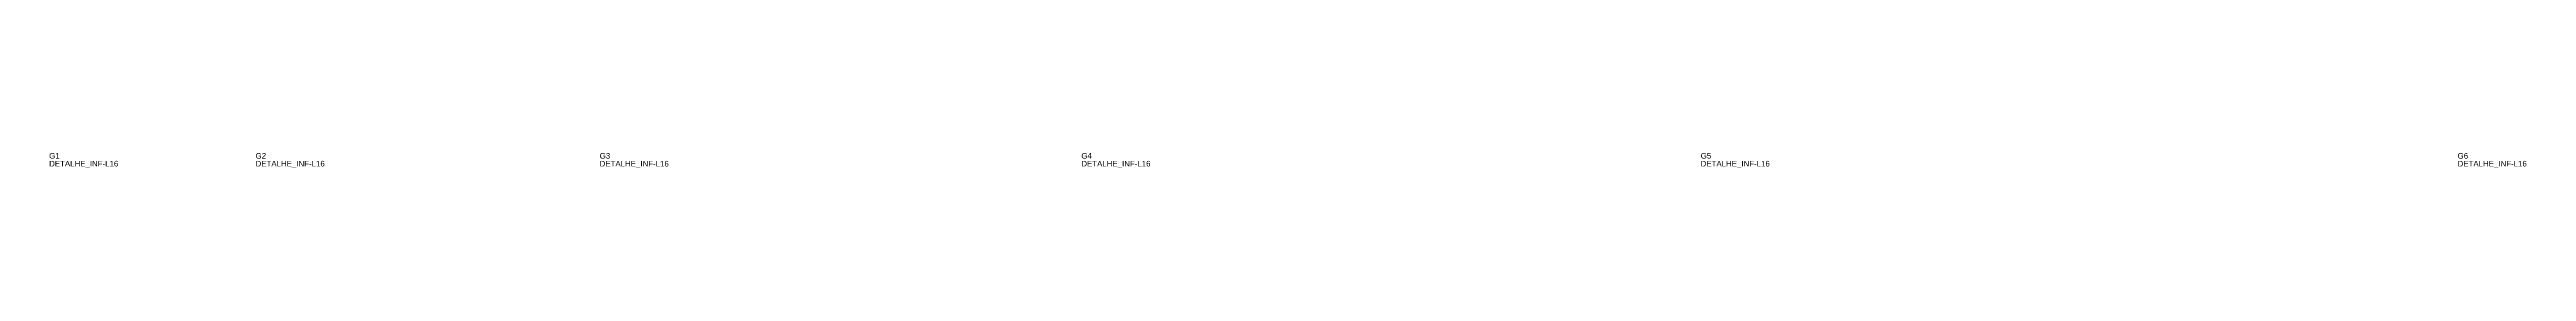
# Model space of a CAD drawing. Header units: metres. Extents: x 222 to 22304, y -746 to 2291.
# Drawn here: x 284 to 2479, y 2277 to 2291 of the extents above; entities that cross this region are included whole.
import ezdxf

# ---------------------------------------------------------------- set-up
doc = ezdxf.new("R2010")
doc.units = ezdxf.units.M
doc.layers.add('3', color=3, linetype='CONTINUOUS')
doc.layers.add('AUX00', color=7, linetype='CONTINUOUS')
doc.styles.add('STR_STANDARD', font='arial.ttf')

msp = doc.modelspace()

# ---------------------------------------------------------------- texts
at = {"layer": '3', "style": 'STR_STANDARD'}
for s, p in [('G1', (283.2, 2285.5)), ('G1', (283.2, 2285.5)), ('G2', (466.2, 2285.5)), ('G2', (466.2, 2285.5)), ('G3', (771.2, 2285.5)), ('G3', (771.2, 2285.5)), ('G4', (1198.2, 2285.5)), ('G4', (1198.2, 2285.5)), ('G5', (1747.2, 2285.5)), ('G5', (1747.2, 2285.5)), ('G6', (2418.2, 2285.5)), ('G6', (2418.2, 2285.5))]:
    msp.add_text(s, height=5, dxfattribs=at).set_placement(p)
at = {"layer": 'AUX00', "style": 'STR_STANDARD'}
for p in [(283.2, 2278.5), (283.2, 2278.5), (466.2, 2278.5), (466.2, 2278.5), (771.2, 2278.5), (771.2, 2278.5), (1198.2, 2278.5), (1198.2, 2278.5), (1747.2, 2278.5), (1747.2, 2278.5), (2418.2, 2278.5), (2418.2, 2278.5)]:
    msp.add_text('DETALHE_INF-L16', height=5, dxfattribs=at).set_placement(p)

doc.saveas('drawing.dxf')
